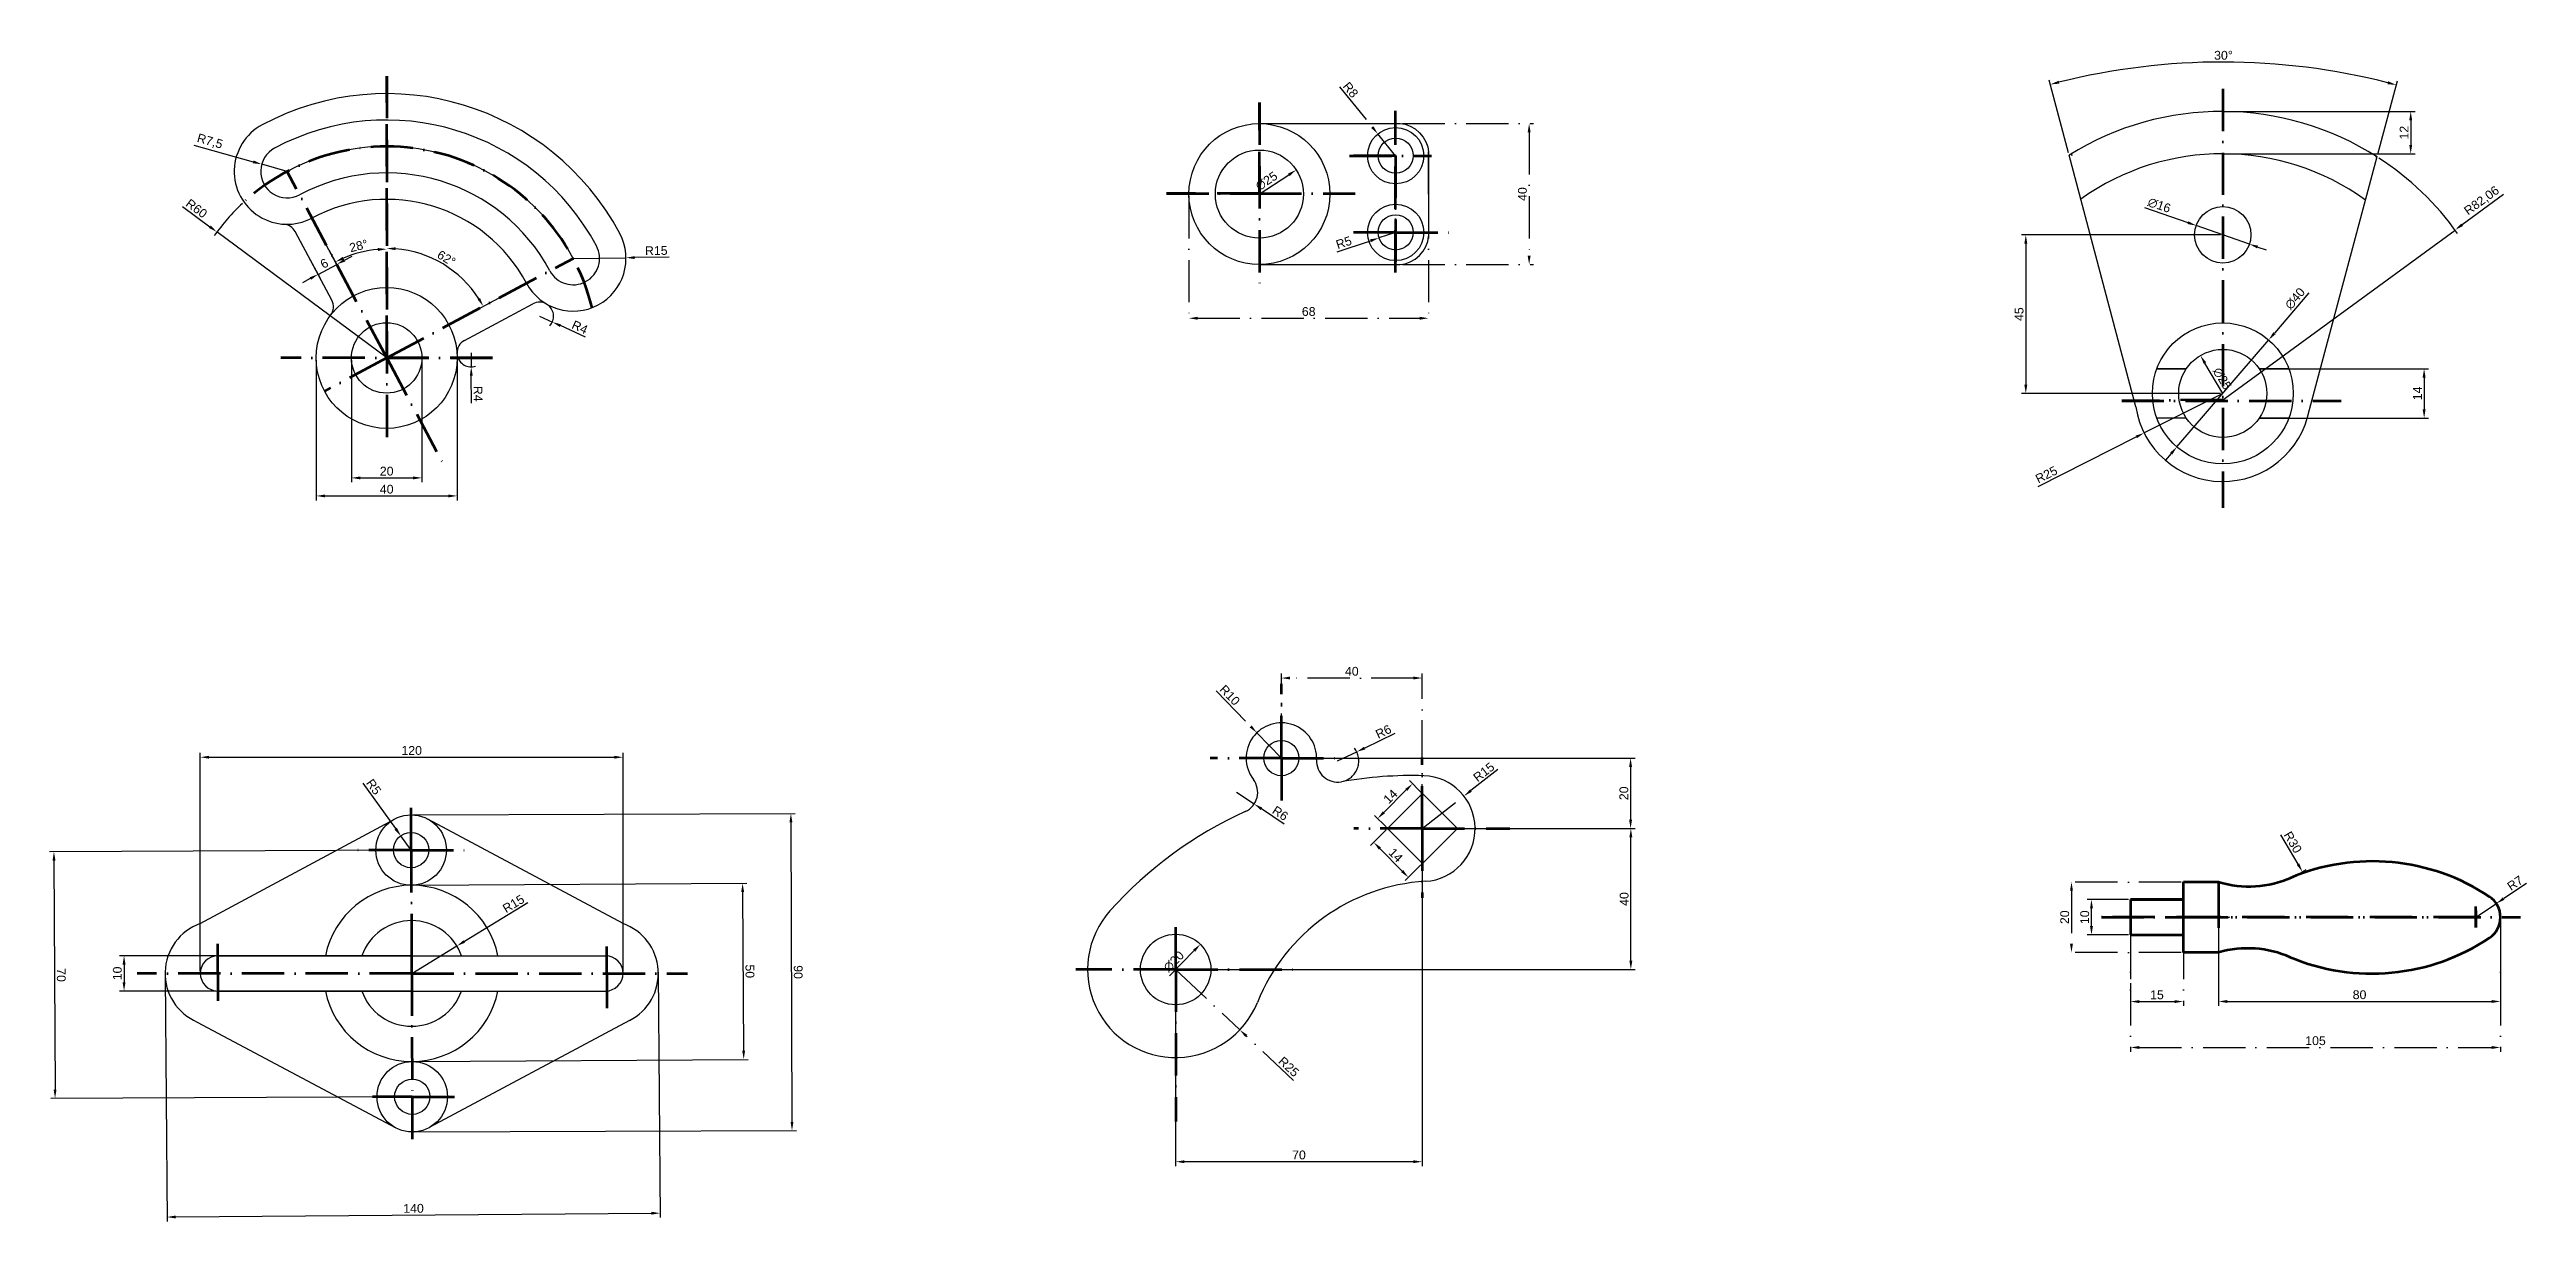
# Model space of a CAD drawing. Header units: millimetres. Extents: x 0 to 2925, y 0 to 4203.
# Drawn here: x 2222 to 2925, y 3870 to 4203 of the extents above; entities outside this region: 2.
import ezdxf

# ---------------------------------------------------------------- set-up
doc = ezdxf.new("R2010")
doc.units = ezdxf.units.MM
doc.linetypes.add('ACAD_ISO10W100', pattern=[18, 12, -3, 0, -3])
doc.styles.get("Standard").update_dxf_attribs({"font": 'arial.ttf'})
doc.dimstyles.new('ISO-25', dxfattribs={"dimtxt": 2.5, "dimasz": 2.5, "dimexe": 1.25, "dimexo": 0.625, "dimtad": 1, "dimtxsty": 'Standard', "dimcen": 2.5, "dimadec": 0, "dimazin": 0, "dimtfac": 1, "dimtmove": 0, "dimatfit": 3, "dimfxl": 1, "dimarcsym": 0})

msp = doc.modelspace()

# ---------------------------------------------------------------- blocks, each defined once
blk = doc.blocks.new('*D2')
at = {"color": 0, "lineweight": -2, "transparency": 16777216}
for p, q in [((2264.82, 3941.26), (2264.82, 4003.24)), ((2267.32, 4001.99), (2382.32, 4001.99)), ((2384.82, 3941.26), (2384.82, 4003.24))]:
    blk.add_line(p, q, dxfattribs=at)
at = {"color": 0, "lineweight": 100, "transparency": 16777216}
for points in [[(2267.32, 4002.41), (2267.32, 4001.58), (2264.82, 4001.99)], [(2382.32, 4002.41), (2382.32, 4001.58), (2384.82, 4001.99)]]:
    blk.add_solid(points, dxfattribs=at)
at = {"layer": 'Defpoints', "color": 0, "lineweight": 100, "transparency": 16777216}
for p in [(2384.82, 4001.99), (2264.82, 3940.64), (2384.82, 3940.64)]:
    blk.add_point(p, dxfattribs=at)
at = {"color": 0, "transparency": 16777216, "insert": (2324.82, 4003.9), "char_height": 2.5, "attachment_point": 5}
blk.add_mtext('120', dxfattribs=at)
blk = doc.blocks.new('*D3')
at = {"color": 0, "lineweight": -2, "transparency": 16777216}
for p, q in [((2269.19, 3945.64), (2241.93, 3945.64)), ((2243.18, 3943.14), (2243.18, 3938.14)), ((2269.19, 3935.64), (2241.93, 3935.64))]:
    blk.add_line(p, q, dxfattribs=at)
at = {"color": 0, "lineweight": 100, "transparency": 16777216}
for points in [[(2242.76, 3943.14), (2243.6, 3943.14), (2243.18, 3945.64)], [(2242.76, 3938.14), (2243.6, 3938.14), (2243.18, 3935.64)]]:
    blk.add_solid(points, dxfattribs=at)
at = {"layer": 'Defpoints', "color": 0, "lineweight": 100, "transparency": 16777216}
for p in [(2269.82, 3945.64), (2243.18, 3935.64), (2269.82, 3935.64)]:
    blk.add_point(p, dxfattribs=at)
at = {"color": 0, "transparency": 16777216, "insert": (2241.28, 3940.64), "char_height": 2.5, "attachment_point": 5, "rotation": 90}
blk.add_mtext('10', dxfattribs=at)
blk = doc.blocks.new('*D4')
at = {"color": 0, "lineweight": -2, "transparency": 16777216}
for p, q in [((2324.03, 3975.63), (2222.03, 3975.17)), ((2223.29, 3972.68), (2223.58, 3907.68)), ((2324.35, 3905.63), (2222.35, 3905.17))]:
    blk.add_line(p, q, dxfattribs=at)
at = {"color": 0, "lineweight": 100, "transparency": 16777216}
for points in [[(2223.71, 3972.68), (2222.87, 3972.67), (2223.28, 3975.18)], [(2224, 3907.68), (2223.17, 3907.67), (2223.6, 3905.18)]]:
    blk.add_solid(points, dxfattribs=at)
at = {"layer": 'Defpoints', "color": 0, "lineweight": 100, "transparency": 16777216}
for p in [(2324.66, 3975.64), (2223.6, 3905.18), (2324.98, 3905.64)]:
    blk.add_point(p, dxfattribs=at)
at = {"color": 0, "transparency": 16777216, "insert": (2225.34, 3940.18), "char_height": 2.5, "attachment_point": 5, "rotation": 270.26066}
blk.add_mtext('70', dxfattribs=at)
blk = doc.blocks.new('*D5')
at = {"color": 0, "lineweight": -2, "transparency": 16777216}
for p, q in [((2325.28, 3965.64), (2419.99, 3966.24)), ((2418.76, 3963.74), (2419.04, 3918.74)), ((2325.6, 3915.64), (2420.31, 3916.24))]:
    blk.add_line(p, q, dxfattribs=at)
at = {"color": 0, "lineweight": 100, "transparency": 16777216}
for points in [[(2419.17, 3963.74), (2418.34, 3963.73), (2418.74, 3966.24)], [(2419.46, 3918.74), (2418.63, 3918.73), (2419.06, 3916.24)]]:
    blk.add_solid(points, dxfattribs=at)
at = {"layer": 'Defpoints', "color": 0, "lineweight": 100, "transparency": 16777216}
for p in [(2324.66, 3965.64), (2419.06, 3916.24), (2324.98, 3915.64)]:
    blk.add_point(p, dxfattribs=at)
at = {"color": 0, "transparency": 16777216, "insert": (2420.8, 3941.25), "char_height": 2.5, "attachment_point": 5, "rotation": 270.36493}
blk.add_mtext('50', dxfattribs=at)
blk = doc.blocks.new('*D6')
at = {"color": 0, "lineweight": -2, "transparency": 16777216}
for p, q in [((2325.28, 3985.64), (2433.7, 3986.02)), ((2432.46, 3983.52), (2432.76, 3898.52)), ((2325.6, 3895.64), (2434.02, 3896.02))]:
    blk.add_line(p, q, dxfattribs=at)
at = {"color": 0, "lineweight": 100, "transparency": 16777216}
for points in [[(2432.88, 3983.52), (2432.04, 3983.52), (2432.45, 3986.02)], [(2433.18, 3898.52), (2432.34, 3898.52), (2432.77, 3896.02)]]:
    blk.add_solid(points, dxfattribs=at)
at = {"layer": 'Defpoints', "color": 0, "lineweight": 100, "transparency": 16777216}
for p in [(2324.66, 3985.64), (2324.98, 3895.64), (2432.77, 3896.02)]:
    blk.add_point(p, dxfattribs=at)
at = {"color": 0, "transparency": 16777216, "insert": (2434.51, 3941.02), "char_height": 2.5, "attachment_point": 5, "rotation": 270.20274}
blk.add_mtext('90', dxfattribs=at)
blk = doc.blocks.new('*D7')
at = {"color": 0, "lineweight": -2, "transparency": 16777216}
for p, q in [((2254.82, 3939.89), (2255.37, 3870.25)), ((2394.82, 3941), (2395.37, 3871.35)), ((2257.86, 3871.52), (2392.86, 3872.58))]:
    blk.add_line(p, q, dxfattribs=at)
at = {"color": 0, "lineweight": 100, "transparency": 16777216}
for points in [[(2257.86, 3871.94), (2257.86, 3871.1), (2255.36, 3871.5)], [(2392.85, 3873), (2392.86, 3872.17), (2395.36, 3872.6)]]:
    blk.add_solid(points, dxfattribs=at)
at = {"layer": 'Defpoints', "color": 0, "lineweight": 100, "transparency": 16777216}
for p in [(2254.82, 3940.52), (2394.81, 3941.62), (2395.36, 3872.6)]:
    blk.add_point(p, dxfattribs=at)
at = {"color": 0, "transparency": 16777216, "insert": (2325.34, 3873.95), "char_height": 2.5, "attachment_point": 5, "rotation": 0.45152}
blk.add_mtext('140', dxfattribs=at)
blk = doc.blocks.new('*D8')
at = {"color": 0, "lineweight": -2, "transparency": 16777216}
for p, q in [((2310.96, 3994.62), (2320.27, 3981.72)), ((2324.66, 3975.64), (2321.73, 3979.69))]:
    blk.add_line(p, q, dxfattribs=at)
at = {"color": 0, "lineweight": 100, "transparency": 16777216}
blk.add_solid([(2320.61, 3981.96), (2319.93, 3981.47), (2321.73, 3979.69)], dxfattribs=at)
at = {"layer": 'Defpoints', "color": 0, "lineweight": 100, "transparency": 16777216}
for p in [(2321.73, 3979.69), (2324.66, 3975.64)]:
    blk.add_point(p, dxfattribs=at)
at = {"color": 0, "transparency": 16777216, "insert": (2314.05, 3993.58), "char_height": 2.5, "attachment_point": 5, "rotation": 305.81439}
blk.add_mtext('R5', dxfattribs=at)
blk = doc.blocks.new('*D9')
at = {"color": 0, "lineweight": -2, "transparency": 16777216}
for p, q in [((2357.8, 3960.65), (2339.78, 3949.72)), ((2324.82, 3940.64), (2337.64, 3948.42))]:
    blk.add_line(p, q, dxfattribs=at)
at = {"color": 0, "lineweight": 100, "transparency": 16777216}
blk.add_solid([(2339.56, 3950.07), (2339.99, 3949.36), (2337.64, 3948.42)], dxfattribs=at)
at = {"layer": 'Defpoints', "color": 0, "lineweight": 100, "transparency": 16777216}
for p in [(2337.64, 3948.42), (2324.82, 3940.64)]:
    blk.add_point(p, dxfattribs=at)
at = {"color": 0, "transparency": 16777216, "insert": (2353.71, 3960.4), "char_height": 2.5, "attachment_point": 5, "rotation": 31.25429}
blk.add_mtext('R15', dxfattribs=at)
blk = doc.blocks.new('*D20')
at = {"color": 0, "lineweight": -2, "transparency": 16777216}
for p, q in [((2795.09, 4173.49), (2789.63, 4194.13)), ((2882.86, 4173.09), (2888.46, 4193.97))]:
    blk.add_line(p, q, dxfattribs=at)
blk.add_arc((2838.76, 4008.52), 190.75, 75.74821, 104.07666, dxfattribs=at)
at = {"color": 0, "lineweight": 100, "transparency": 16777216}
for points in [[(2792.47, 4193.14), (2792.26, 4193.95), (2789.95, 4192.92)], [(2885.82, 4193.8), (2885.61, 4193), (2888.14, 4192.77)]]:
    blk.add_solid(points, dxfattribs=at)
at = {"layer": 'Defpoints', "color": 0, "lineweight": 100, "transparency": 16777216}
for p in [(2855.58, 4198.53), (2795.25, 4172.89), (2882.7, 4172.48), (2814.17, 4101.4), (2863.46, 4100.68)]:
    blk.add_point(p, dxfattribs=at)
at = {"color": 0, "transparency": 16777216, "insert": (2839.05, 4201.17), "char_height": 2.5, "attachment_point": 5, "rotation": 359.91244}
blk.add_mtext('30°', dxfattribs=at)
blk = doc.blocks.new('*D22')
at = {"color": 0, "lineweight": -2, "transparency": 16777216}
for p, q in [((2839.16, 4185.24), (2893.46, 4185.24)), ((2892.21, 4182.74), (2892.21, 4175.73)), ((2839.2, 4173.23), (2893.46, 4173.23))]:
    blk.add_line(p, q, dxfattribs=at)
at = {"color": 0, "lineweight": 100, "transparency": 16777216}
for points in [[(2891.8, 4182.74), (2892.63, 4182.74), (2892.21, 4185.24)], [(2891.8, 4175.73), (2892.63, 4175.73), (2892.21, 4173.23)]]:
    blk.add_solid(points, dxfattribs=at)
at = {"layer": 'Defpoints', "color": 0, "lineweight": 100, "transparency": 16777216}
for p in [(2838.54, 4185.24), (2838.57, 4173.23), (2892.21, 4173.23)]:
    blk.add_point(p, dxfattribs=at)
at = {"color": 0, "transparency": 16777216, "insert": (2890.33, 4179.23), "char_height": 2.5, "attachment_point": 5, "rotation": 90}
blk.add_mtext('12', dxfattribs=at)
blk = doc.blocks.new('*D24')
at = {"color": 0, "linetype": 'ByBlock', "lineweight": -2, "transparency": 16777216}
for p, q in [((2307.72, 4114.67), (2307.72, 4080.01)), ((2327.72, 4114.67), (2327.72, 4080.01)), ((2310.22, 4081.26), (2325.22, 4081.26))]:
    blk.add_line(p, q, dxfattribs=at)
at = {"color": 0, "linetype": 'ByBlock', "lineweight": 100, "transparency": 16777216}
for points in [[(2310.22, 4081.67), (2310.22, 4080.84), (2307.72, 4081.26)], [(2325.22, 4081.67), (2325.22, 4080.84), (2327.72, 4081.26)]]:
    blk.add_solid(points, dxfattribs=at)
at = {"layer": 'Defpoints', "color": 0, "linetype": 'ByBlock', "lineweight": 100, "transparency": 16777216}
for p in [(2307.72, 4115.3), (2327.72, 4115.3), (2327.72, 4081.26)]:
    blk.add_point(p, dxfattribs=at)
at = {"color": 0, "linetype": 'ByBlock', "lineweight": 100, "transparency": 16777216, "insert": (2317.72, 4083.16), "char_height": 2.5, "attachment_point": 5}
blk.add_mtext('20', dxfattribs=at)
blk = doc.blocks.new('*D25')
at = {"color": 0, "linetype": 'ByBlock', "lineweight": -2, "transparency": 16777216}
for p, q in [((2297.72, 4114.67), (2297.72, 4074.89)), ((2337.72, 4114.67), (2337.72, 4074.89)), ((2300.22, 4076.14), (2335.22, 4076.14))]:
    blk.add_line(p, q, dxfattribs=at)
at = {"color": 0, "linetype": 'ByBlock', "lineweight": 100, "transparency": 16777216}
for points in [[(2300.22, 4076.55), (2300.22, 4075.72), (2297.72, 4076.14)], [(2335.22, 4076.55), (2335.22, 4075.72), (2337.72, 4076.14)]]:
    blk.add_solid(points, dxfattribs=at)
at = {"layer": 'Defpoints', "color": 0, "linetype": 'ByBlock', "lineweight": 100, "transparency": 16777216}
for p in [(2297.72, 4115.3), (2337.72, 4115.3), (2337.72, 4076.14)]:
    blk.add_point(p, dxfattribs=at)
at = {"color": 0, "linetype": 'ByBlock', "lineweight": 100, "transparency": 16777216, "insert": (2317.72, 4078.04), "char_height": 2.5, "attachment_point": 5}
blk.add_mtext('40', dxfattribs=at)
blk = doc.blocks.new('*D26')
at = {"color": 0, "linetype": 'ByBlock', "lineweight": -2, "transparency": 16777216}
for p, q in [((2296.03, 4143.18), (2298.84, 4137.91)), ((2298.26, 4139.01), (2303.55, 4141.84)), ((2301.32, 4146.01), (2304.14, 4140.73)), ((2305.75, 4143.01), (2307.96, 4144.19)), ((2296.05, 4137.83), (2293.84, 4136.66))]:
    blk.add_line(p, q, dxfattribs=at)
at = {"color": 0, "linetype": 'ByBlock', "lineweight": 100, "transparency": 16777216}
for points in [[(2305.56, 4143.38), (2305.95, 4142.65), (2303.55, 4141.84)], [(2295.85, 4138.2), (2296.25, 4137.47), (2298.26, 4139.01)]]:
    blk.add_solid(points, dxfattribs=at)
at = {"layer": 'Defpoints', "color": 0, "linetype": 'ByBlock', "lineweight": 100, "transparency": 16777216}
for p in [(2295.73, 4143.73), (2301.03, 4146.56), (2303.55, 4141.84)]:
    blk.add_point(p, dxfattribs=at)
at = {"color": 0, "linetype": 'ByBlock', "lineweight": 100, "transparency": 16777216, "insert": (2300.01, 4142.1), "char_height": 2.5, "attachment_point": 5, "rotation": 28.10226}
blk.add_mtext('6', dxfattribs=at)
blk = doc.blocks.new('*D27')
at = {"color": 0, "linetype": 'ByBlock', "lineweight": -2, "transparency": 16777216}
blk.add_arc((2317.72, 4115.3), 31.09, 32.71147, 85.39078, dxfattribs=at)
at = {"color": 0, "linetype": 'ByBlock', "lineweight": 100, "transparency": 16777216}
for points in [[(2320.2, 4145.87), (2320.23, 4146.7), (2317.72, 4146.38)], [(2344.23, 4132.31), (2343.51, 4131.89), (2345.14, 4129.94)]]:
    blk.add_solid(points, dxfattribs=at)
at = {"layer": 'Defpoints', "color": 0, "linetype": 'ByBlock', "lineweight": 100, "transparency": 16777216}
for p in [(2317.72, 4195.3), (2370.65, 4143.56), (2338.22, 4138.67), (2317.72, 4115.3), (2317.72, 4092.3)]:
    blk.add_point(p, dxfattribs=at)
at = {"color": 0, "linetype": 'ByBlock', "lineweight": 100, "transparency": 16777216, "insert": (2334.68, 4143.59), "char_height": 2.5, "attachment_point": 5, "rotation": 329.05113}
blk.add_mtext('62°', dxfattribs=at)
blk = doc.blocks.new('*D28')
at = {"color": 0, "linetype": 'ByBlock', "lineweight": -2, "transparency": 16777216}
blk.add_arc((2317.72, 4115.3), 30.88, 94.64023, 113.46202, dxfattribs=at)
at = {"color": 0, "linetype": 'ByBlock', "lineweight": 100, "transparency": 16777216}
for points in [[(2305.61, 4143.25), (2305.24, 4144), (2303.17, 4142.54)], [(2315.2, 4146.49), (2315.24, 4145.66), (2317.72, 4146.18)]]:
    blk.add_solid(points, dxfattribs=at)
at = {"layer": 'Defpoints', "color": 0, "linetype": 'ByBlock', "lineweight": 100, "transparency": 16777216}
for p in [(2317.72, 4195.3), (2289.46, 4168.23), (2312.69, 4145.77), (2317.72, 4115.3), (2317.72, 4092.3)]:
    blk.add_point(p, dxfattribs=at)
at = {"color": 0, "linetype": 'ByBlock', "lineweight": 100, "transparency": 16777216, "insert": (2309.76, 4147.1), "char_height": 2.5, "attachment_point": 5, "rotation": 14.05113}
blk.add_mtext('28°', dxfattribs=at)
blk = doc.blocks.new('*D29')
at = {"color": 0, "linetype": 'ByBlock', "lineweight": -2, "transparency": 16777216}
for p, q in [((2370.65, 4143.56), (2385.64, 4143.74)), ((2397.89, 4143.89), (2388.14, 4143.77))]:
    blk.add_line(p, q, dxfattribs=at)
at = {"color": 0, "linetype": 'ByBlock', "lineweight": 100, "transparency": 16777216}
blk.add_solid([(2388.14, 4144.19), (2388.15, 4143.36), (2385.64, 4143.74)], dxfattribs=at)
at = {"layer": 'Defpoints', "color": 0, "linetype": 'ByBlock', "lineweight": 100, "transparency": 16777216}
for p in [(2370.65, 4143.56), (2385.64, 4143.74)]:
    blk.add_point(p, dxfattribs=at)
at = {"color": 0, "linetype": 'ByBlock', "lineweight": 100, "transparency": 16777216, "insert": (2394.24, 4145.75), "char_height": 2.5, "attachment_point": 5, "rotation": 0.69294}
blk.add_mtext('R15', dxfattribs=at)
blk = doc.blocks.new('*D30')
at = {"color": 0, "linetype": 'ByBlock', "lineweight": -2, "transparency": 16777216}
for p, q in [((2262.99, 4175.72), (2279.83, 4170.95)), ((2289.46, 4168.23), (2282.24, 4170.27))]:
    blk.add_line(p, q, dxfattribs=at)
at = {"color": 0, "linetype": 'ByBlock', "lineweight": 100, "transparency": 16777216}
blk.add_solid([(2279.95, 4171.35), (2279.72, 4170.55), (2282.24, 4170.27)], dxfattribs=at)
at = {"layer": 'Defpoints', "color": 0, "linetype": 'ByBlock', "lineweight": 100, "transparency": 16777216}
for p in [(2282.24, 4170.27), (2289.46, 4168.23)]:
    blk.add_point(p, dxfattribs=at)
at = {"color": 0, "linetype": 'ByBlock', "lineweight": 100, "transparency": 16777216, "insert": (2267.51, 4176.64), "char_height": 2.5, "attachment_point": 5, "rotation": 344.19288}
blk.add_mtext('R7,5', dxfattribs=at)
blk = doc.blocks.new('*D31')
at = {"color": 0, "linetype": 'ByBlock', "lineweight": -2, "transparency": 16777216}
for p, q in [((2259.72, 4158.32), (2267.52, 4152.53)), ((2317.72, 4115.3), (2269.53, 4151.04))]:
    blk.add_line(p, q, dxfattribs=at)
blk.add_arc((2317.72, 4115.3), 60, 133.0606, 144.62944, dxfattribs=at)
at = {"color": 0, "linetype": 'ByBlock', "lineweight": 100, "transparency": 16777216}
blk.add_solid([(2267.77, 4152.87), (2267.27, 4152.2), (2269.53, 4151.04)], dxfattribs=at)
at = {"layer": 'Defpoints', "color": 0, "linetype": 'ByBlock', "lineweight": 100, "transparency": 16777216}
for p in [(2269.53, 4151.04), (2317.72, 4115.3)]:
    blk.add_point(p, dxfattribs=at)
at = {"color": 0, "linetype": 'ByBlock', "lineweight": 100, "transparency": 16777216, "insert": (2263.75, 4157.7), "char_height": 2.5, "attachment_point": 5, "rotation": 323.43578}
blk.add_mtext('R60', dxfattribs=at)
blk = doc.blocks.new('*D32')
at = {"color": 0, "linetype": 'ByBlock', "lineweight": -2, "transparency": 16777216}
for p, q in [((2361.1, 4127.13), (2364.75, 4125.49)), ((2374.18, 4121.23), (2367.03, 4124.46))]:
    blk.add_line(p, q, dxfattribs=at)
blk.add_arc((2361.1, 4127.13), 4, 317.80097, 50.90665, dxfattribs=at)
at = {"color": 0, "linetype": 'ByBlock', "lineweight": 100, "transparency": 16777216}
blk.add_solid([(2367.2, 4124.84), (2366.86, 4124.08), (2364.75, 4125.49)], dxfattribs=at)
at = {"layer": 'Defpoints', "color": 0, "linetype": 'ByBlock', "lineweight": 100, "transparency": 16777216}
for p in [(2361.1, 4127.13), (2364.75, 4125.49)]:
    blk.add_point(p, dxfattribs=at)
at = {"color": 0, "linetype": 'ByBlock', "lineweight": 100, "transparency": 16777216, "insert": (2372.55, 4124.02), "char_height": 2.5, "attachment_point": 5, "rotation": 335.7059}
blk.add_mtext('R4', dxfattribs=at)
blk = doc.blocks.new('*D33')
at = {"color": 0, "linetype": 'ByBlock', "lineweight": -2, "transparency": 16777216}
for p, q in [((2341.67, 4116.76), (2341.71, 4112.76)), ((2341.81, 4102.49), (2341.74, 4110.26))]:
    blk.add_line(p, q, dxfattribs=at)
blk.add_arc((2341.67, 4116.76), 4, 192.4304, 288.45911, dxfattribs=at)
at = {"color": 0, "linetype": 'ByBlock', "lineweight": 100, "transparency": 16777216}
blk.add_solid([(2342.15, 4110.26), (2341.32, 4110.25), (2341.71, 4112.76)], dxfattribs=at)
at = {"layer": 'Defpoints', "color": 0, "linetype": 'ByBlock', "lineweight": 100, "transparency": 16777216}
for p in [(2341.67, 4116.76), (2341.71, 4112.76)]:
    blk.add_point(p, dxfattribs=at)
at = {"color": 0, "linetype": 'ByBlock', "lineweight": 100, "transparency": 16777216, "insert": (2343.66, 4105.14), "char_height": 2.5, "attachment_point": 5, "rotation": 270.55418}
blk.add_mtext('R4', dxfattribs=at)
blk = doc.blocks.new('*D37')
at = {"color": 0, "linetype": 'ByBlock', "lineweight": -2, "transparency": 16777216}
for p, q in [((2838.88, 4105.23), (2816.54, 4094)), ((2786.43, 4078.86), (2814.31, 4092.88))]:
    blk.add_line(p, q, dxfattribs=at)
at = {"color": 0, "linetype": 'ByBlock', "lineweight": 100, "transparency": 16777216}
blk.add_solid([(2814.12, 4093.25), (2814.49, 4092.51), (2816.54, 4094)], dxfattribs=at)
at = {"layer": 'Defpoints', "color": 0, "linetype": 'ByBlock', "lineweight": 100, "transparency": 16777216}
for p in [(2838.88, 4105.23), (2816.54, 4094)]:
    blk.add_point(p, dxfattribs=at)
at = {"color": 0, "linetype": 'ByBlock', "lineweight": 100, "transparency": 16777216, "insert": (2788.81, 4082.19), "char_height": 2.5, "attachment_point": 5, "rotation": 26.69407}
blk.add_mtext('R25', dxfattribs=at)
blk = doc.blocks.new('*D38')
at = {"color": 0, "linetype": 'ByBlock', "lineweight": -2, "transparency": 16777216}
for p, q in [((2849.86, 4112.23), (2897.27, 4112.23)), ((2896.02, 4109.73), (2896.02, 4100.73)), ((2849.86, 4098.23), (2897.27, 4098.23))]:
    blk.add_line(p, q, dxfattribs=at)
at = {"color": 0, "linetype": 'ByBlock', "lineweight": 100, "transparency": 16777216}
for points in [[(2895.6, 4109.73), (2896.44, 4109.73), (2896.02, 4112.23)], [(2895.6, 4100.73), (2896.44, 4100.73), (2896.02, 4098.23)]]:
    blk.add_solid(points, dxfattribs=at)
at = {"layer": 'Defpoints', "color": 0, "linetype": 'ByBlock', "lineweight": 100, "transparency": 16777216}
for p in [(2849.23, 4112.23), (2849.23, 4098.23), (2896.02, 4098.23)]:
    blk.add_point(p, dxfattribs=at)
at = {"color": 0, "linetype": 'ByBlock', "lineweight": 100, "transparency": 16777216, "insert": (2894.14, 4105.23), "char_height": 2.5, "attachment_point": 5, "rotation": 90}
blk.add_mtext('14', dxfattribs=at)
blk = doc.blocks.new('*D39')
at = {"color": 0, "linetype": 'ByBlock', "lineweight": -2, "transparency": 16777216}
for p, q in [((2838.25, 4150.23), (2781.71, 4150.23)), ((2782.96, 4147.73), (2782.96, 4107.73)), ((2838.25, 4105.23), (2781.71, 4105.23))]:
    blk.add_line(p, q, dxfattribs=at)
at = {"color": 0, "linetype": 'ByBlock', "lineweight": 100, "transparency": 16777216}
for points in [[(2782.54, 4147.73), (2783.38, 4147.73), (2782.96, 4150.23)], [(2782.54, 4107.73), (2783.38, 4107.73), (2782.96, 4105.23)]]:
    blk.add_solid(points, dxfattribs=at)
at = {"layer": 'Defpoints', "color": 0, "linetype": 'ByBlock', "lineweight": 100, "transparency": 16777216}
for p in [(2838.88, 4150.23), (2782.96, 4105.23), (2838.88, 4105.23)]:
    blk.add_point(p, dxfattribs=at)
at = {"color": 0, "linetype": 'ByBlock', "lineweight": 100, "transparency": 16777216, "insert": (2781.07, 4127.73), "char_height": 2.5, "attachment_point": 5, "rotation": 90}
blk.add_mtext('45', dxfattribs=at)
blk = doc.blocks.new('*D40')
at = {"color": 0, "linetype": 'ByBlock', "lineweight": -2, "transparency": 16777216}
for p, q in [((2816.62, 4158), (2828.96, 4153.69)), ((2846.43, 4147.6), (2831.32, 4152.87)), ((2848.79, 4146.77), (2851.15, 4145.95))]:
    blk.add_line(p, q, dxfattribs=at)
at = {"color": 0, "linetype": 'ByBlock', "lineweight": 100, "transparency": 16777216}
for points in [[(2829.1, 4154.08), (2828.83, 4153.3), (2831.32, 4152.87)], [(2848.93, 4147.17), (2848.65, 4146.38), (2846.43, 4147.6)]]:
    blk.add_solid(points, dxfattribs=at)
at = {"layer": 'Defpoints', "color": 0, "linetype": 'ByBlock', "lineweight": 100, "transparency": 16777216}
for p in [(2831.32, 4152.87), (2846.43, 4147.6)]:
    blk.add_point(p, dxfattribs=at)
at = {"color": 0, "linetype": 'ByBlock', "lineweight": 100, "transparency": 16777216, "insert": (2820.83, 4158.61), "char_height": 2.5, "attachment_point": 5, "rotation": 340.77192}
blk.add_mtext('∅16', dxfattribs=at)
blk = doc.blocks.new('*D41')
at = {"color": 0, "linetype": 'ByBlock', "lineweight": -2, "transparency": 16777216}
blk.add_line((2838.91, 4105.17), (2833.8, 4113.85), dxfattribs=at)
at = {"color": 0, "linetype": 'ByBlock', "lineweight": 100, "transparency": 16777216}
blk.add_solid([(2834.16, 4114.06), (2833.44, 4113.64), (2832.53, 4116)], dxfattribs=at)
at = {"layer": 'Defpoints', "color": 0, "linetype": 'ByBlock', "lineweight": 100, "transparency": 16777216}
for p in [(2832.53, 4116), (2845.22, 4094.46)]:
    blk.add_point(p, dxfattribs=at)
at = {"color": 0, "linetype": 'ByBlock', "lineweight": 100, "transparency": 16777216, "insert": (2838.69, 4109.43), "char_height": 2.5, "attachment_point": 5, "rotation": 300.51676}
blk.add_mtext('∅25', dxfattribs=at)
blk = doc.blocks.new('*D42')
at = {"color": 0, "linetype": 'ByBlock', "lineweight": -2, "transparency": 16777216}
for p, q in [((2863.33, 4133.73), (2853.53, 4122.31)), ((2825.85, 4090.06), (2851.9, 4120.41)), ((2824.22, 4088.16), (2822.6, 4086.26))]:
    blk.add_line(p, q, dxfattribs=at)
at = {"color": 0, "linetype": 'ByBlock', "lineweight": 100, "transparency": 16777216}
for points in [[(2853.21, 4122.58), (2853.85, 4122.04), (2851.9, 4120.41)], [(2823.91, 4088.43), (2824.54, 4087.89), (2825.85, 4090.06)]]:
    blk.add_solid(points, dxfattribs=at)
at = {"layer": 'Defpoints', "color": 0, "linetype": 'ByBlock', "lineweight": 100, "transparency": 16777216}
for p in [(2851.9, 4120.41), (2825.85, 4090.06)]:
    blk.add_point(p, dxfattribs=at)
at = {"color": 0, "linetype": 'ByBlock', "lineweight": 100, "transparency": 16777216, "insert": (2859.38, 4132.15), "char_height": 2.5, "attachment_point": 5, "rotation": 49.36536}
blk.add_mtext('∅40', dxfattribs=at)
blk = doc.blocks.new('*D43')
at = {"color": 0, "linetype": 'ByBlock', "lineweight": -2, "transparency": 16777216}
for p, q in [((2918.57, 4161.68), (2906.8, 4153.08)), ((2838.54, 4103.17), (2904.79, 4151.6))]:
    blk.add_line(p, q, dxfattribs=at)
blk.add_arc((2838.54, 4103.17), 82.06, 35.29246, 57.0304, dxfattribs=at)
at = {"color": 0, "linetype": 'ByBlock', "lineweight": 100, "transparency": 16777216}
blk.add_solid([(2906.56, 4153.41), (2907.05, 4152.74), (2904.79, 4151.6)], dxfattribs=at)
at = {"layer": 'Defpoints', "color": 0, "linetype": 'ByBlock', "lineweight": 100, "transparency": 16777216}
for p in [(2904.79, 4151.6), (2838.54, 4103.17)]:
    blk.add_point(p, dxfattribs=at)
at = {"color": 0, "linetype": 'ByBlock', "lineweight": 100, "transparency": 16777216, "insert": (2912.44, 4159.83), "char_height": 2.5, "attachment_point": 5, "rotation": 36.16521}
blk.add_mtext('R82,06', dxfattribs=at)
blk = doc.blocks.new('*D44')
at = {"color": 0, "linetype": 'ACAD_ISO10W100', "lineweight": -2, "transparency": 16777216}
for p, q in [((2588.16, 4192.22), (2597.46, 4180.82)), ((2604.1, 4172.69), (2599.04, 4178.89))]:
    blk.add_line(p, q, dxfattribs=at)
at = {"color": 0, "linetype": 'ACAD_ISO10W100', "lineweight": 100, "transparency": 16777216}
blk.add_solid([(2597.78, 4181.09), (2597.14, 4180.56), (2599.04, 4178.89)], dxfattribs=at)
at = {"layer": 'Defpoints', "color": 0, "linetype": 'ACAD_ISO10W100', "lineweight": 100, "transparency": 16777216}
for p in [(2599.04, 4178.89), (2604.1, 4172.69)]:
    blk.add_point(p, dxfattribs=at)
at = {"color": 0, "linetype": 'ACAD_ISO10W100', "lineweight": 100, "transparency": 16777216, "insert": (2591.3, 4191.37), "char_height": 2.5, "attachment_point": 5, "rotation": 309.22164}
blk.add_mtext('R8', dxfattribs=at)
blk = doc.blocks.new('*D45')
at = {"color": 0, "linetype": 'ACAD_ISO10W100', "lineweight": -2, "transparency": 16777216}
for p, q in [((2587.48, 4145.4), (2596.98, 4148.56)), ((2604.1, 4150.93), (2599.36, 4149.35))]:
    blk.add_line(p, q, dxfattribs=at)
at = {"color": 0, "linetype": 'ACAD_ISO10W100', "lineweight": 100, "transparency": 16777216}
blk.add_solid([(2596.85, 4148.96), (2597.12, 4148.17), (2599.36, 4149.35)], dxfattribs=at)
at = {"layer": 'Defpoints', "color": 0, "linetype": 'ACAD_ISO10W100', "lineweight": 100, "transparency": 16777216}
for p in [(2599.36, 4149.35), (2604.1, 4150.93)]:
    blk.add_point(p, dxfattribs=at)
at = {"color": 0, "linetype": 'ACAD_ISO10W100', "lineweight": 100, "transparency": 16777216, "insert": (2589.39, 4148.03), "char_height": 2.5, "attachment_point": 5, "rotation": 18.41367}
blk.add_mtext('R5', dxfattribs=at)
blk = doc.blocks.new('*D46')
at = {"color": 0, "linetype": 'ACAD_ISO10W100', "lineweight": -2, "transparency": 16777216}
for p, q in [((2606.05, 4181.81), (2643.24, 4181.81)), ((2641.99, 4179.31), (2641.99, 4144.31)), ((2606.05, 4141.81), (2643.24, 4141.81))]:
    blk.add_line(p, q, dxfattribs=at)
at = {"color": 0, "linetype": 'ACAD_ISO10W100', "lineweight": 100, "transparency": 16777216}
for points in [[(2641.57, 4179.31), (2642.41, 4179.31), (2641.99, 4181.81)], [(2641.57, 4144.31), (2642.41, 4144.31), (2641.99, 4141.81)]]:
    blk.add_solid(points, dxfattribs=at)
at = {"layer": 'Defpoints', "color": 0, "linetype": 'ACAD_ISO10W100', "lineweight": 100, "transparency": 16777216}
for p in [(2605.42, 4181.81), (2605.42, 4141.81), (2641.99, 4141.81)]:
    blk.add_point(p, dxfattribs=at)
at = {"color": 0, "linetype": 'ACAD_ISO10W100', "lineweight": 100, "transparency": 16777216, "insert": (2640.09, 4161.81), "char_height": 2.5, "attachment_point": 5, "rotation": 90}
blk.add_mtext('40', dxfattribs=at)
blk = doc.blocks.new('*D47')
at = {"color": 0, "linetype": 'ACAD_ISO10W100', "lineweight": -2, "transparency": 16777216}
for p, q in [((2545.42, 4161.18), (2545.42, 4125.31)), ((2613.42, 4161.18), (2613.42, 4125.31)), ((2547.92, 4126.56), (2610.92, 4126.56))]:
    blk.add_line(p, q, dxfattribs=at)
at = {"color": 0, "linetype": 'ACAD_ISO10W100', "lineweight": 100, "transparency": 16777216}
for points in [[(2547.92, 4126.98), (2547.92, 4126.14), (2545.42, 4126.56)], [(2610.92, 4126.98), (2610.92, 4126.14), (2613.42, 4126.56)]]:
    blk.add_solid(points, dxfattribs=at)
at = {"layer": 'Defpoints', "color": 0, "linetype": 'ACAD_ISO10W100', "lineweight": 100, "transparency": 16777216}
for p in [(2545.42, 4161.81), (2613.42, 4161.81), (2613.42, 4126.56)]:
    blk.add_point(p, dxfattribs=at)
at = {"color": 0, "linetype": 'ACAD_ISO10W100', "lineweight": 100, "transparency": 16777216, "insert": (2579.42, 4128.46), "char_height": 2.5, "attachment_point": 5}
blk.add_mtext('68', dxfattribs=at)
blk = doc.blocks.new('*D48')
at = {"color": 0, "linetype": 'ACAD_ISO10W100', "lineweight": -2, "transparency": 16777216}
blk.add_line((2565.36, 4161.77), (2573.79, 4167.28), dxfattribs=at)
at = {"color": 0, "linetype": 'ACAD_ISO10W100', "lineweight": 100, "transparency": 16777216}
blk.add_solid([(2573.56, 4167.63), (2574.02, 4166.93), (2575.88, 4168.65)], dxfattribs=at)
at = {"layer": 'Defpoints', "color": 0, "linetype": 'ACAD_ISO10W100', "lineweight": 100, "transparency": 16777216}
for p in [(2575.88, 4168.65), (2554.96, 4154.97)]:
    blk.add_point(p, dxfattribs=at)
at = {"color": 0, "linetype": 'ACAD_ISO10W100', "lineweight": 100, "transparency": 16777216, "insert": (2567.45, 4165.49), "char_height": 2.5, "attachment_point": 5, "rotation": 33.18156}
blk.add_mtext('∅25', dxfattribs=at)
blk = doc.blocks.new('*D49')
at = {"color": 0, "linetype": 'ACAD_ISO10W100', "lineweight": -2, "transparency": 16777216}
for p, q in [((2553.14, 4020.86), (2562.96, 4010.72)), ((2571.66, 4001.75), (2564.7, 4008.93))]:
    blk.add_line(p, q, dxfattribs=at)
at = {"color": 0, "linetype": 'ACAD_ISO10W100', "lineweight": 100, "transparency": 16777216}
blk.add_solid([(2563.26, 4011.01), (2562.67, 4010.43), (2564.7, 4008.93)], dxfattribs=at)
at = {"layer": 'Defpoints', "color": 0, "linetype": 'ACAD_ISO10W100', "lineweight": 100, "transparency": 16777216}
for p in [(2564.7, 4008.93), (2571.66, 4001.75)]:
    blk.add_point(p, dxfattribs=at)
at = {"color": 0, "linetype": 'ACAD_ISO10W100', "lineweight": 100, "transparency": 16777216, "insert": (2557.02, 4019.59), "char_height": 2.5, "attachment_point": 5, "rotation": 314.10612}
blk.add_mtext('R10', dxfattribs=at)
blk = doc.blocks.new('*D50')
at = {"color": 0, "linetype": 'ACAD_ISO10W100', "lineweight": -2, "transparency": 16777216}
for p, q in [((2541.66, 3941.75), (2559.87, 3924.62)), ((2575.11, 3910.28), (2561.69, 3922.9))]:
    blk.add_line(p, q, dxfattribs=at)
at = {"color": 0, "linetype": 'ACAD_ISO10W100', "lineweight": 100, "transparency": 16777216}
blk.add_solid([(2561.98, 3923.21), (2561.41, 3922.6), (2559.87, 3924.62)], dxfattribs=at)
at = {"layer": 'Defpoints', "color": 0, "linetype": 'ACAD_ISO10W100', "lineweight": 100, "transparency": 16777216}
for p in [(2541.66, 3941.75), (2559.87, 3924.62)]:
    blk.add_point(p, dxfattribs=at)
at = {"color": 0, "linetype": 'ACAD_ISO10W100', "lineweight": 100, "transparency": 16777216, "insert": (2573.77, 3914.15), "char_height": 2.5, "attachment_point": 5, "rotation": 316.74315}
blk.add_mtext('R25', dxfattribs=at)
blk = doc.blocks.new('*D51')
at = {"color": 0, "linetype": 'ACAD_ISO10W100', "lineweight": -2, "transparency": 16777216}
for p, q in [((2633.15, 3998.49), (2625.47, 3992.51)), ((2611.66, 3981.75), (2623.5, 3990.97))]:
    blk.add_line(p, q, dxfattribs=at)
at = {"color": 0, "linetype": 'ACAD_ISO10W100', "lineweight": 100, "transparency": 16777216}
blk.add_solid([(2625.21, 3992.83), (2625.72, 3992.18), (2623.5, 3990.97)], dxfattribs=at)
at = {"layer": 'Defpoints', "color": 0, "linetype": 'ACAD_ISO10W100', "lineweight": 100, "transparency": 16777216}
for p in [(2623.5, 3990.97), (2611.66, 3981.75)]:
    blk.add_point(p, dxfattribs=at)
at = {"color": 0, "linetype": 'ACAD_ISO10W100', "lineweight": 100, "transparency": 16777216, "insert": (2629.13, 3997.77), "char_height": 2.5, "attachment_point": 5, "rotation": 37.93262}
blk.add_mtext('R15', dxfattribs=at)
blk = doc.blocks.new('*D52')
at = {"color": 0, "linetype": 'ACAD_ISO10W100', "lineweight": -2, "transparency": 16777216}
for p, q in [((2558.94, 3992.05), (2563.94, 3988.72)), ((2572.5, 3983.03), (2566.02, 3987.34))]:
    blk.add_line(p, q, dxfattribs=at)
at = {"color": 0, "linetype": 'ACAD_ISO10W100', "lineweight": 100, "transparency": 16777216}
blk.add_solid([(2566.25, 3987.69), (2565.79, 3986.99), (2563.94, 3988.72)], dxfattribs=at)
at = {"layer": 'Defpoints', "color": 0, "linetype": 'ACAD_ISO10W100', "lineweight": 100, "transparency": 16777216}
for p in [(2558.94, 3992.05), (2563.94, 3988.72)]:
    blk.add_point(p, dxfattribs=at)
at = {"color": 0, "linetype": 'ACAD_ISO10W100', "lineweight": 100, "transparency": 16777216, "insert": (2571.35, 3986.07), "char_height": 2.5, "attachment_point": 5, "rotation": 326.36545}
blk.add_mtext('R6', dxfattribs=at)
blk = doc.blocks.new('*D53')
at = {"color": 0, "linetype": 'ACAD_ISO10W100', "lineweight": -2, "transparency": 16777216}
for p, q in [((2603.83, 4008.68), (2595.31, 4004.6)), ((2587.64, 4000.93), (2593.06, 4003.52))]:
    blk.add_line(p, q, dxfattribs=at)
blk.add_arc((2587.64, 4000.93), 6, 286.0302, 37.51036, dxfattribs=at)
at = {"color": 0, "linetype": 'ACAD_ISO10W100', "lineweight": 100, "transparency": 16777216}
blk.add_solid([(2595.13, 4004.97), (2595.49, 4004.22), (2593.06, 4003.52)], dxfattribs=at)
at = {"layer": 'Defpoints', "color": 0, "linetype": 'ACAD_ISO10W100', "lineweight": 100, "transparency": 16777216}
for p in [(2587.64, 4000.93), (2593.06, 4003.52)]:
    blk.add_point(p, dxfattribs=at)
at = {"color": 0, "linetype": 'ACAD_ISO10W100', "lineweight": 100, "transparency": 16777216, "insert": (2600.63, 4009.25), "char_height": 2.5, "attachment_point": 5, "rotation": 25.57374}
blk.add_mtext('R6', dxfattribs=at)
blk = doc.blocks.new('*D54')
at = {"color": 0, "linetype": 'ACAD_ISO10W100', "lineweight": -2, "transparency": 16777216}
for p, q in [((2601.44, 3981.37), (2596.98, 3976.96)), ((2599.63, 3976.06), (2605.96, 3969.66)), ((2611.28, 3971.41), (2606.82, 3967.01))]:
    blk.add_line(p, q, dxfattribs=at)
at = {"color": 0, "linetype": 'ACAD_ISO10W100', "lineweight": 100, "transparency": 16777216}
for points in [[(2599.93, 3976.36), (2599.33, 3975.77), (2597.87, 3977.84)], [(2606.25, 3969.96), (2605.66, 3969.37), (2607.71, 3967.88)]]:
    blk.add_solid(points, dxfattribs=at)
at = {"layer": 'Defpoints', "color": 0, "linetype": 'ACAD_ISO10W100', "lineweight": 100, "transparency": 16777216}
for p in [(2601.88, 3981.81), (2607.71, 3967.88), (2611.73, 3971.85)]:
    blk.add_point(p, dxfattribs=at)
at = {"color": 0, "linetype": 'ACAD_ISO10W100', "lineweight": 100, "transparency": 16777216, "insert": (2604.13, 3974.19), "char_height": 2.5, "attachment_point": 5, "rotation": 314.66383}
blk.add_mtext('14', dxfattribs=at)
blk = doc.blocks.new('*D55')
at = {"color": 0, "linetype": 'ACAD_ISO10W100', "lineweight": -2, "transparency": 16777216}
for p, q in [((2611.29, 3992.09), (2608.01, 3995.37)), ((2600.76, 3986.35), (2607.12, 3992.72)), ((2601.39, 3982.19), (2598.11, 3985.47))]:
    blk.add_line(p, q, dxfattribs=at)
at = {"color": 0, "linetype": 'ACAD_ISO10W100', "lineweight": 100, "transparency": 16777216}
for points in [[(2606.83, 3993.01), (2607.42, 3992.42), (2608.89, 3994.48)], [(2600.46, 3986.65), (2601.05, 3986.06), (2598.99, 3984.58)]]:
    blk.add_solid(points, dxfattribs=at)
at = {"layer": 'Defpoints', "color": 0, "linetype": 'ACAD_ISO10W100', "lineweight": 100, "transparency": 16777216}
for p in [(2608.89, 3994.48), (2611.73, 3991.65), (2601.83, 3981.75)]:
    blk.add_point(p, dxfattribs=at)
at = {"color": 0, "linetype": 'ACAD_ISO10W100', "lineweight": 100, "transparency": 16777216, "insert": (2602.61, 3990.86), "char_height": 2.5, "attachment_point": 5, "rotation": 45}
blk.add_mtext('14', dxfattribs=at)
blk = doc.blocks.new('*D56')
at = {"color": 0, "linetype": 'ACAD_ISO10W100', "lineweight": -2, "transparency": 16777216}
for p, q in [((2571.66, 4002.37), (2571.66, 4025.71)), ((2609.16, 4024.46), (2574.16, 4024.46)), ((2611.66, 3982.37), (2611.66, 4025.71))]:
    blk.add_line(p, q, dxfattribs=at)
at = {"color": 0, "linetype": 'ACAD_ISO10W100', "lineweight": 100, "transparency": 16777216}
for points in [[(2574.16, 4024.88), (2574.16, 4024.05), (2571.66, 4024.46)], [(2609.16, 4024.88), (2609.16, 4024.05), (2611.66, 4024.46)]]:
    blk.add_solid(points, dxfattribs=at)
at = {"layer": 'Defpoints', "color": 0, "linetype": 'ACAD_ISO10W100', "lineweight": 100, "transparency": 16777216}
for p in [(2571.66, 4024.46), (2571.66, 4001.75), (2611.66, 3981.75)]:
    blk.add_point(p, dxfattribs=at)
at = {"color": 0, "linetype": 'ACAD_ISO10W100', "lineweight": 100, "transparency": 16777216, "insert": (2591.66, 4026.36), "char_height": 2.5, "attachment_point": 5}
blk.add_mtext('40', dxfattribs=at)
blk = doc.blocks.new('*D57')
at = {"color": 0, "linetype": 'ByBlock', "lineweight": -2, "transparency": 16777216}
for p, q in [((2611.66, 3981.12), (2611.66, 3885.96)), ((2541.66, 3941.12), (2541.66, 3885.96)), ((2609.16, 3887.21), (2544.16, 3887.21))]:
    blk.add_line(p, q, dxfattribs=at)
at = {"color": 0, "linetype": 'ByBlock', "lineweight": 100, "transparency": 16777216}
for points in [[(2544.16, 3887.62), (2544.16, 3886.79), (2541.66, 3887.21)], [(2609.16, 3887.62), (2609.16, 3886.79), (2611.66, 3887.21)]]:
    blk.add_solid(points, dxfattribs=at)
at = {"layer": 'Defpoints', "color": 0, "linetype": 'ByBlock', "lineweight": 100, "transparency": 16777216}
for p in [(2611.66, 3981.75), (2541.66, 3941.75), (2541.66, 3887.21)]:
    blk.add_point(p, dxfattribs=at)
at = {"color": 0, "linetype": 'ByBlock', "lineweight": 100, "transparency": 16777216, "insert": (2576.66, 3889.11), "char_height": 2.5, "attachment_point": 5}
blk.add_mtext('70', dxfattribs=at)
blk = doc.blocks.new('*D58')
at = {"color": 0, "linetype": 'ByBlock', "lineweight": -2, "transparency": 16777216}
for p, q in [((2612.29, 3981.75), (2672.12, 3981.75)), ((2670.87, 3944.25), (2670.87, 3979.25)), ((2542.29, 3941.75), (2672.12, 3941.75))]:
    blk.add_line(p, q, dxfattribs=at)
at = {"color": 0, "linetype": 'ByBlock', "lineweight": 100, "transparency": 16777216}
for points in [[(2670.45, 3979.25), (2671.28, 3979.25), (2670.87, 3981.75)], [(2670.45, 3944.25), (2671.28, 3944.25), (2670.87, 3941.75)]]:
    blk.add_solid(points, dxfattribs=at)
at = {"layer": 'Defpoints', "color": 0, "linetype": 'ByBlock', "lineweight": 100, "transparency": 16777216}
for p in [(2611.66, 3981.75), (2670.87, 3981.75), (2541.66, 3941.75)]:
    blk.add_point(p, dxfattribs=at)
at = {"color": 0, "linetype": 'ByBlock', "lineweight": 100, "transparency": 16777216, "insert": (2668.97, 3961.75), "char_height": 2.5, "attachment_point": 5, "rotation": 90}
blk.add_mtext('40', dxfattribs=at)
blk = doc.blocks.new('*D59')
at = {"color": 0, "linetype": 'ByBlock', "lineweight": -2, "transparency": 16777216}
for p, q in [((2572.29, 4001.75), (2672.04, 4001.75)), ((2670.79, 3999.25), (2670.79, 3984.25)), ((2612.29, 3981.75), (2672.04, 3981.75))]:
    blk.add_line(p, q, dxfattribs=at)
at = {"color": 0, "linetype": 'ByBlock', "lineweight": 100, "transparency": 16777216}
for points in [[(2670.37, 3999.25), (2671.2, 3999.25), (2670.79, 4001.75)], [(2670.37, 3984.25), (2671.2, 3984.25), (2670.79, 3981.75)]]:
    blk.add_solid(points, dxfattribs=at)
at = {"layer": 'Defpoints', "color": 0, "linetype": 'ByBlock', "lineweight": 100, "transparency": 16777216}
for p in [(2571.66, 4001.75), (2611.66, 3981.75), (2670.79, 3981.75)]:
    blk.add_point(p, dxfattribs=at)
at = {"color": 0, "linetype": 'ByBlock', "lineweight": 100, "transparency": 16777216, "insert": (2668.88, 3991.75), "char_height": 2.5, "attachment_point": 5, "rotation": 90}
blk.add_mtext('20', dxfattribs=at)
blk = doc.blocks.new('*D62')
at = {"color": 0, "linetype": 'ByBlock', "lineweight": -2, "transparency": 16777216}
blk.add_line((2539.89, 3939.93), (2546.91, 3947.11), dxfattribs=at)
at = {"color": 0, "linetype": 'ByBlock', "lineweight": 100, "transparency": 16777216}
blk.add_solid([(2546.62, 3947.4), (2547.21, 3946.81), (2548.66, 3948.89)], dxfattribs=at)
at = {"layer": 'Defpoints', "color": 0, "linetype": 'ByBlock', "lineweight": 100, "transparency": 16777216}
for p in [(2548.66, 3948.89), (2534.67, 3934.6)]:
    blk.add_point(p, dxfattribs=at)
at = {"color": 0, "linetype": 'ByBlock', "lineweight": 100, "transparency": 16777216, "insert": (2541.12, 3944), "char_height": 2.5, "attachment_point": 5, "rotation": 45.59405}
blk.add_mtext('∅20', dxfattribs=at)
blk = doc.blocks.new('*D63')
at = {"color": 0, "linetype": 'ACAD_ISO10W100', "lineweight": -2, "transparency": 16777216}
for p, q in [((2812.07, 3961.58), (2800.35, 3961.58)), ((2801.6, 3954.08), (2801.6, 3959.08)), ((2812.07, 3951.58), (2800.35, 3951.58))]:
    blk.add_line(p, q, dxfattribs=at)
at = {"color": 0, "linetype": 'ACAD_ISO10W100', "lineweight": 100, "transparency": 16777216}
for points in [[(2801.19, 3959.08), (2802.02, 3959.08), (2801.6, 3961.58)], [(2801.19, 3954.08), (2802.02, 3954.08), (2801.6, 3951.58)]]:
    blk.add_solid(points, dxfattribs=at)
at = {"layer": 'Defpoints', "color": 0, "linetype": 'ACAD_ISO10W100', "lineweight": 100, "transparency": 16777216}
for p in [(2801.6, 3961.58), (2812.69, 3961.58), (2812.69, 3951.58)]:
    blk.add_point(p, dxfattribs=at)
at = {"color": 0, "linetype": 'ACAD_ISO10W100', "lineweight": 100, "transparency": 16777216, "insert": (2799.7, 3956.58), "char_height": 2.5, "attachment_point": 5, "rotation": 90}
blk.add_mtext('10', dxfattribs=at)
blk = doc.blocks.new('*D64')
at = {"color": 0, "linetype": 'ACAD_ISO10W100', "lineweight": -2, "transparency": 16777216}
for p, q in [((2827.07, 3966.58), (2794.68, 3966.58)), ((2795.93, 3964.08), (2795.93, 3949.08)), ((2827.07, 3946.58), (2794.68, 3946.58))]:
    blk.add_line(p, q, dxfattribs=at)
at = {"color": 0, "linetype": 'ACAD_ISO10W100', "lineweight": 100, "transparency": 16777216}
for points in [[(2795.51, 3964.08), (2796.34, 3964.08), (2795.93, 3966.58)], [(2795.51, 3949.08), (2796.34, 3949.08), (2795.93, 3946.58)]]:
    blk.add_solid(points, dxfattribs=at)
at = {"layer": 'Defpoints', "color": 0, "linetype": 'ACAD_ISO10W100', "lineweight": 100, "transparency": 16777216}
for p in [(2827.69, 3966.58), (2795.93, 3946.58), (2827.69, 3946.58)]:
    blk.add_point(p, dxfattribs=at)
at = {"color": 0, "linetype": 'ACAD_ISO10W100', "lineweight": 100, "transparency": 16777216, "insert": (2794.02, 3956.58), "char_height": 2.5, "attachment_point": 5, "rotation": 90}
blk.add_mtext('20', dxfattribs=at)
blk = doc.blocks.new('*D65')
at = {"color": 0, "linetype": 'ACAD_ISO10W100', "lineweight": -2, "transparency": 16777216}
for p, q in [((2812.69, 3950.96), (2812.69, 3931.4)), ((2827.69, 3950.96), (2827.69, 3931.4)), ((2815.19, 3932.65), (2825.19, 3932.65))]:
    blk.add_line(p, q, dxfattribs=at)
at = {"color": 0, "linetype": 'ACAD_ISO10W100', "lineweight": 100, "transparency": 16777216}
for points in [[(2815.19, 3933.07), (2815.19, 3932.23), (2812.69, 3932.65)], [(2825.19, 3933.07), (2825.19, 3932.23), (2827.69, 3932.65)]]:
    blk.add_solid(points, dxfattribs=at)
at = {"layer": 'Defpoints', "color": 0, "linetype": 'ACAD_ISO10W100', "lineweight": 100, "transparency": 16777216}
for p in [(2812.69, 3951.58), (2827.69, 3951.58), (2827.69, 3932.65)]:
    blk.add_point(p, dxfattribs=at)
at = {"color": 0, "linetype": 'ACAD_ISO10W100', "lineweight": 100, "transparency": 16777216, "insert": (2820.19, 3934.55), "char_height": 2.5, "attachment_point": 5}
blk.add_mtext('15', dxfattribs=at)
blk = doc.blocks.new('*D66')
at = {"color": 0, "linetype": 'ByBlock', "lineweight": -2, "transparency": 16777216}
for p, q in [((2837.69, 3959.48), (2837.69, 3931.43)), ((2917.69, 3955.96), (2917.69, 3931.43)), ((2840.19, 3932.68), (2915.19, 3932.68))]:
    blk.add_line(p, q, dxfattribs=at)
at = {"color": 0, "linetype": 'ByBlock', "lineweight": 100, "transparency": 16777216}
for points in [[(2840.19, 3933.1), (2840.19, 3932.26), (2837.69, 3932.68)], [(2915.19, 3933.1), (2915.19, 3932.26), (2917.69, 3932.68)]]:
    blk.add_solid(points, dxfattribs=at)
at = {"layer": 'Defpoints', "color": 0, "linetype": 'ByBlock', "lineweight": 100, "transparency": 16777216}
for p in [(2837.69, 3960.1), (2917.69, 3956.58), (2917.69, 3932.68)]:
    blk.add_point(p, dxfattribs=at)
at = {"color": 0, "linetype": 'ByBlock', "lineweight": 100, "transparency": 16777216, "insert": (2877.69, 3934.58), "char_height": 2.5, "attachment_point": 5}
blk.add_mtext('80', dxfattribs=at)
blk = doc.blocks.new('*D68')
at = {"color": 0, "linetype": 'ACAD_ISO10W100', "lineweight": -2, "transparency": 16777216}
blk.add_line((2855.29, 3980.01), (2860.22, 3971.64), dxfattribs=at)
blk.add_arc((2846.27, 3995.33), 30, 294.98157, 302.87447, dxfattribs=at)
at = {"color": 0, "linetype": 'ACAD_ISO10W100', "lineweight": 100, "transparency": 16777216}
blk.add_solid([(2860.58, 3971.85), (2859.86, 3971.42), (2861.49, 3969.48)], dxfattribs=at)
at = {"layer": 'Defpoints', "color": 0, "linetype": 'ACAD_ISO10W100', "lineweight": 100, "transparency": 16777216}
for p in [(2846.27, 3995.33), (2861.49, 3969.48)]:
    blk.add_point(p, dxfattribs=at)
at = {"color": 0, "linetype": 'ACAD_ISO10W100', "lineweight": 100, "transparency": 16777216, "insert": (2858.76, 3977.86), "char_height": 2.5, "attachment_point": 5, "rotation": 300.48714}
blk.add_mtext('R30', dxfattribs=at)
blk = doc.blocks.new('*D69')
at = {"color": 0, "linetype": 'ACAD_ISO10W100', "lineweight": -2, "transparency": 16777216}
for p, q in [((2812.69, 3955.96), (2812.69, 3918.38)), ((2917.69, 3955.96), (2917.69, 3918.38)), ((2815.19, 3919.63), (2915.19, 3919.63))]:
    blk.add_line(p, q, dxfattribs=at)
at = {"color": 0, "linetype": 'ACAD_ISO10W100', "lineweight": 100, "transparency": 16777216}
for points in [[(2815.19, 3920.04), (2815.19, 3919.21), (2812.69, 3919.63)], [(2915.19, 3920.04), (2915.19, 3919.21), (2917.69, 3919.63)]]:
    blk.add_solid(points, dxfattribs=at)
at = {"layer": 'Defpoints', "color": 0, "linetype": 'ACAD_ISO10W100', "lineweight": 100, "transparency": 16777216}
for p in [(2812.69, 3956.58), (2917.69, 3956.58), (2917.69, 3919.63)]:
    blk.add_point(p, dxfattribs=at)
at = {"color": 0, "linetype": 'ACAD_ISO10W100', "lineweight": 100, "transparency": 16777216, "insert": (2865.19, 3921.53), "char_height": 2.5, "attachment_point": 5}
blk.add_mtext('105', dxfattribs=at)
blk = doc.blocks.new('*D70')
at = {"color": 0, "linetype": 'ACAD_ISO10W100', "lineweight": -2, "transparency": 16777216}
for p, q in [((2925.07, 3966.18), (2918.6, 3961.86)), ((2910.69, 3956.58), (2916.52, 3960.47))]:
    blk.add_line(p, q, dxfattribs=at)
at = {"color": 0, "linetype": 'ACAD_ISO10W100', "lineweight": 100, "transparency": 16777216}
blk.add_solid([(2918.36, 3962.21), (2918.83, 3961.51), (2916.52, 3960.47)], dxfattribs=at)
at = {"layer": 'Defpoints', "color": 0, "linetype": 'ACAD_ISO10W100', "lineweight": 100, "transparency": 16777216}
for p in [(2916.52, 3960.47), (2910.69, 3956.58)]:
    blk.add_point(p, dxfattribs=at)
at = {"color": 0, "linetype": 'ACAD_ISO10W100', "lineweight": 100, "transparency": 16777216, "insert": (2921.83, 3966.27), "char_height": 2.5, "attachment_point": 5, "rotation": 33.72737}
blk.add_mtext('R7', dxfattribs=at)

# ---------------------------------------------------------------- dimensions: what is measured, and where the dimension line sits
dim = msp.add_angular_dim_2l(base=(2855.581, 4198.526), line1=((2863.459, 4100.68), (2882.702, 4172.482)), line2=((2814.172, 4101.399), (2795.247, 4172.889)), dimstyle='ISO-25')
dim.commit()
dim.dimension.update_dxf_attribs({"geometry": '*D20', "text_midpoint": (2839.054, 4201.172)})
at = {"color": 18, "linetype": 'ByBlock', "lineweight": 100, "true_color": 0x000000}
for base, line1, line2, picture, middle in [((2312.693, 4145.765), ((2317.719, 4195.3), (2317.719, 4092.3)), ((2317.719, 4115.3), (2289.456, 4168.226)), '*D28', (2309.76, 4147.098)), ((2338.221, 4138.665), ((2317.719, 4115.3), (2370.645, 4143.563)), ((2317.719, 4195.3), (2317.719, 4092.3)), '*D27', (2334.683, 4143.59))]:
    dim = msp.add_angular_dim_2l(base=base, line1=line1, line2=line2, dimstyle='ISO-25', dxfattribs=at)
    dim.commit()
    dim.dimension.update_dxf_attribs({"geometry": picture, "text_midpoint": middle})
at = {"color": 242, "linetype": 'ACAD_ISO10W100', "lineweight": 100, "true_color": 0xcd2027}
for center, mpoint, picture, middle in [((2604.1, 4172.688), (2599.041, 4178.886), '*D44', (2589.829, 4190.172)), ((2604.1, 4150.93), (2599.356, 4149.35), '*D45', (2589.993, 4146.233)), ((2571.665, 4001.748), (2564.705, 4008.928), '*D49', (2555.653, 4018.267)), ((2587.644, 4000.928), (2593.056, 4003.518), '*D53', (2601.453, 4007.537)), ((2846.266, 3995.334), (2861.486, 3969.482), '*D68', (2857.119, 3976.9)), ((2541.665, 3941.748), (2559.872, 3924.616), '*D50', (2572.472, 3912.76))]:
    dim = msp.add_radius_dim(center=center, mpoint=mpoint, dimstyle='ISO-25', dxfattribs=at)
    dim.commit()
    dim.dimension.update_dxf_attribs({"geometry": picture, "text_midpoint": middle, "dimtype": 164})
for base, p1, p2, picture, middle in [((2892.213, 4173.234), (2838.536, 4185.236), (2838.571, 4173.234), '*D22', (2890.332, 4179.235)), ((2243.18, 3935.637), (2269.817, 3945.637), (2269.817, 3935.637), '*D3', (2241.278, 3940.637))]:
    dim = msp.add_linear_dim(base=base, p1=p1, p2=p2, angle=90, dimstyle='ISO-25')
    dim.commit()
    dim.dimension.update_dxf_attribs({"geometry": picture, "text_midpoint": middle})
at = {"color": 18, "linetype": 'ByBlock', "lineweight": 100, "true_color": 0x000000}
for center, mpoint, picture, middle in [((2289.456, 4168.226), (2282.239, 4170.269), '*D30', (2266.937, 4174.602)), ((2361.105, 4127.131), (2364.75, 4125.486), '*D32', (2371.775, 4122.315))]:
    dim = msp.add_radius_dim(center=center, mpoint=mpoint, dimstyle='ISO-25', dxfattribs=at)
    dim.commit()
    dim.dimension.update_dxf_attribs({"geometry": picture, "text_midpoint": middle, "dimtype": 164})
at = {"color": 242, "linetype": 'ACAD_ISO10W100', "lineweight": 100, "true_color": 0xcd2027}
for base, p1, p2, picture, middle in [((2641.988, 4141.809), (2605.423, 4181.809), (2605.423, 4141.809), '*D46', (2640.087, 4161.809)), ((2795.926, 3946.585), (2827.695, 3966.585), (2827.695, 3946.585), '*D64', (2794.025, 3956.585)), ((2801.603, 3961.585), (2812.695, 3951.585), (2812.695, 3961.585), '*D63', (2799.701, 3956.585))]:
    dim = msp.add_linear_dim(base=base, p1=p1, p2=p2, angle=90, dimstyle='ISO-25', dxfattribs=at)
    dim.commit()
    dim.dimension.update_dxf_attribs({"geometry": picture, "text_midpoint": middle})
at = {"color": 0, "linetype": 'ByBlock', "lineweight": 100}
dim = msp.add_radius_dim(center=(2838.536, 4103.174), mpoint=(2904.787, 4151.6), dimstyle='ISO-25', dxfattribs=at)
dim.commit()
dim.dimension.update_dxf_attribs({"geometry": '*D43', "text_midpoint": (2912.443, 4159.831)})
at = {"color": 242, "linetype": 'ACAD_ISO10W100', "lineweight": 100, "true_color": 0xcd2027}
dim = msp.add_diameter_dim_2p(p1=(2554.961, 4154.968), p2=(2575.884, 4168.65), dimstyle='ISO-25', dxfattribs=at)
dim.commit()
dim.dimension.update_dxf_attribs({"geometry": '*D48', "text_midpoint": (2568.532, 4163.842), "dimtype": 163})
at = {"color": 18, "linetype": 'ByBlock', "lineweight": 100, "true_color": 0x000000}
for center, mpoint, picture, middle in [((2317.719, 4115.3), (2269.527, 4151.043), '*D31', (2263.746, 4157.698)), ((2370.645, 4143.563), (2385.644, 4143.744), '*D29', (2394.242, 4145.749)), ((2341.674, 4116.756), (2341.713, 4112.756), '*D33', (2343.662, 4105.139))]:
    dim = msp.add_radius_dim(center=center, mpoint=mpoint, dimstyle='ISO-25', dxfattribs=at)
    dim.commit()
    dim.dimension.update_dxf_attribs({"geometry": picture, "text_midpoint": middle})
at = {"color": 242, "linetype": 'ACAD_ISO10W100', "lineweight": 100, "true_color": 0xcd2027}
for base, p1, p2, picture, middle in [((2613.423, 4126.559), (2545.423, 4161.809), (2613.423, 4161.809), '*D47', (2579.423, 4128.46)), ((2571.665, 4024.463), (2611.665, 3981.748), (2571.665, 4001.748), '*D56', (2591.665, 4026.365)), ((2917.695, 3919.628), (2812.695, 3956.585), (2917.695, 3956.585), '*D69', (2865.195, 3921.53)), ((2827.695, 3932.651), (2812.695, 3951.585), (2827.695, 3951.585), '*D65', (2820.195, 3934.553))]:
    dim = msp.add_linear_dim(base=base, p1=p1, p2=p2, dimstyle='ISO-25', dxfattribs=at)
    dim.commit()
    dim.dimension.update_dxf_attribs({"geometry": picture, "text_midpoint": middle})
at = {"color": 0, "linetype": 'ByBlock', "lineweight": 100}
for p1, p2, picture, middle in [((2846.43, 4147.598), (2831.323, 4152.868), '*D40', (2820.185, 4156.752)), ((2825.852, 4090.055), (2851.901, 4120.41), '*D42', (2860.876, 4130.869)), ((2845.224, 4094.464), (2832.529, 4116.001), '*D41', (2836.99, 4108.433))]:
    dim = msp.add_diameter_dim_2p(p1=p1, p2=p2, dimstyle='ISO-25', dxfattribs=at)
    dim.commit()
    dim.dimension.update_dxf_attribs({"geometry": picture, "text_midpoint": middle, "dimtype": 163})
dim = msp.add_linear_dim(base=(2782.961, 4105.233), p1=(2838.877, 4150.233), p2=(2838.877, 4105.233), angle=90, dimstyle='ISO-25', dxfattribs=at)
dim.commit()
dim.dimension.update_dxf_attribs({"geometry": '*D39', "text_midpoint": (2781.065, 4127.733)})
at = {"color": 18, "linetype": 'ByBlock', "lineweight": 100, "true_color": 0x000000}
dim = msp.add_aligned_dim(p1=(2295.733, 4143.734), p2=(2301.026, 4146.56), distance=-5.354, dimstyle='ISO-25', dxfattribs=at)
dim.commit()
dim.dimension.update_dxf_attribs({"geometry": '*D26', "text_midpoint": (2300.006, 4142.101)})
for base, p1, p2, picture, middle in [((2337.719, 4076.137), (2297.719, 4115.3), (2337.719, 4115.3), '*D25', (2317.719, 4078.038)), ((2327.719, 4081.258), (2307.719, 4115.3), (2327.719, 4115.3), '*D24', (2317.719, 4083.159))]:
    dim = msp.add_linear_dim(base=base, p1=p1, p2=p2, dimstyle='ISO-25', dxfattribs=at)
    dim.commit()
    dim.dimension.update_dxf_attribs({"geometry": picture, "text_midpoint": middle})
at = {"color": 0, "linetype": 'ByBlock', "lineweight": 100}
dim = msp.add_aligned_dim(p1=(2849.233, 4112.233), p2=(2849.233, 4098.233), distance=46.786, dimstyle='ISO-25', dxfattribs=at)
dim.commit()
dim.dimension.update_dxf_attribs({"geometry": '*D38', "text_midpoint": (2894.139, 4105.233)})
dim = msp.add_radius_dim(center=(2838.877, 4105.233), mpoint=(2816.541, 4094.002), dimstyle='ISO-25', dxfattribs=at)
dim.commit()
dim.dimension.update_dxf_attribs({"geometry": '*D37', "text_midpoint": (2789.666, 4080.489), "dimtype": 164})
dim = msp.add_linear_dim(base=(2384.817, 4001.994), p1=(2264.817, 3940.637), p2=(2384.817, 3940.637), dimstyle='ISO-25')
dim.commit()
dim.dimension.update_dxf_attribs({"geometry": '*D2', "text_midpoint": (2324.817, 4003.895)})
at = {"color": 242, "linetype": 'ByBlock', "lineweight": 100, "true_color": 0xcd2027}
for base, p1, picture, middle in [((2670.786, 3981.748), (2571.665, 4001.748), '*D59', (2668.885, 3991.748)), ((2670.867, 3981.748), (2541.665, 3941.748), '*D58', (2668.966, 3961.748))]:
    dim = msp.add_linear_dim(base=base, p1=p1, p2=(2611.665, 3981.748), angle=90, dimstyle='ISO-25', dxfattribs=at)
    dim.commit()
    dim.dimension.update_dxf_attribs({"geometry": picture, "text_midpoint": middle})
at = {"color": 242, "linetype": 'ACAD_ISO10W100', "lineweight": 100, "true_color": 0xcd2027}
for center, mpoint, picture, middle in [((2611.665, 3981.748), (2623.496, 3990.969), '*D51', (2629.127, 3997.768)), ((2558.941, 3992.047), (2563.937, 3988.723), '*D52', (2571.351, 3986.075)), ((2910.695, 3956.585), (2916.517, 3960.471), '*D70', (2921.83, 3966.273))]:
    dim = msp.add_radius_dim(center=center, mpoint=mpoint, dimstyle='ISO-25', dxfattribs=at)
    dim.commit()
    dim.dimension.update_dxf_attribs({"geometry": picture, "text_midpoint": middle})
for center, mpoint, picture, middle in [((2324.657, 3975.636), (2321.732, 3979.691), '*D8', (2312.509, 3992.472)), ((2324.817, 3940.637), (2337.64, 3948.419), '*D9', (2354.701, 3958.774))]:
    dim = msp.add_radius_dim(center=center, mpoint=mpoint, dimstyle='ISO-25')
    dim.commit()
    dim.dimension.update_dxf_attribs({"geometry": picture, "text_midpoint": middle, "dimtype": 164})
for p1, p2, distance, picture, middle in [((2601.829, 3981.748), (2611.728, 3991.647), 4.012, '*D55', (2602.612, 3990.864)), ((2601.885, 3981.808), (2611.726, 3971.85), -5.641, '*D54', (2604.131, 3974.185))]:
    dim = msp.add_aligned_dim(p1=p1, p2=p2, distance=distance, dimstyle='ISO-25', dxfattribs=at)
    dim.commit()
    dim.dimension.update_dxf_attribs({"geometry": picture, "text_midpoint": middle})
for p1, p2, distance, picture, middle in [((2324.657, 3985.636), (2324.976, 3895.637), 107.794, '*D6', (2434.512, 3941.025)), ((2324.657, 3975.636), (2324.976, 3905.637), -101.381, '*D4', (2225.338, 3940.184)), ((2324.657, 3965.636), (2324.976, 3915.637), 94.086, '*D5', (2420.803, 3941.248)), ((2254.817, 3940.519), (2394.813, 3941.622), -69.021, '*D7', (2325.344, 3873.953))]:
    dim = msp.add_aligned_dim(p1=p1, p2=p2, distance=distance, dimstyle='ISO-25')
    dim.commit()
    dim.dimension.update_dxf_attribs({"geometry": picture, "text_midpoint": middle})
at = {"color": 242, "linetype": 'ByBlock', "lineweight": 100, "true_color": 0xcd2027}
dim = msp.add_linear_dim(base=(2541.665, 3887.207), p1=(2611.665, 3981.748), p2=(2541.665, 3941.748), dimstyle='ISO-25', dxfattribs=at)
dim.commit()
dim.dimension.update_dxf_attribs({"geometry": '*D57', "text_midpoint": (2576.665, 3889.109)})
at = {"color": 7, "linetype": 'ByBlock', "lineweight": 100, "true_color": 0xffffff}
dim = msp.add_linear_dim(base=(2917.695, 3932.68), p1=(2837.695, 3960.101), p2=(2917.695, 3956.585), dimstyle='ISO-25', dxfattribs=at)
dim.commit()
dim.dimension.update_dxf_attribs({"geometry": '*D66', "text_midpoint": (2877.695, 3934.581)})
at = {"color": 242, "linetype": 'ByBlock', "lineweight": 100, "true_color": 0xcd2027}
dim = msp.add_diameter_dim_2p(p1=(2534.667, 3934.604), p2=(2548.662, 3948.892), dimstyle='ISO-25', dxfattribs=at)
dim.commit()
dim.dimension.update_dxf_attribs({"geometry": '*D62', "text_midpoint": (2542.524, 3942.626), "dimtype": 163})

# ---------------------------------------------------------------- linework, layer by layer
at = {"color": 242, "linetype": 'ACAD_ISO10W100', "lineweight": 100, "true_color": 0xcd2027}
for p, q in [((2317.719, 4115.3), (2317.719, 4195.3)), ((2317.719, 4195.3), (2317.719, 4092.3)), ((2838.877, 4191.652), (2838.877, 4072.726)), ((2565.423, 4161.809), (2565.423, 4187.792)), ((2565.423, 4187.792), (2565.423, 4136.063)), ((2604.1, 4139.549), (2604.1, 4185.386)), ((2604.1, 4172.688), (2591.04, 4172.688)), ((2591.04, 4172.688), (2614.271, 4172.688)), ((2604.1, 4172.688), (2604.1, 4139.549)), ((2317.719, 4115.3), (2289.456, 4168.226)), ((2565.423, 4161.927), (2539.063, 4161.927)), ((2539.063, 4161.927), (2565.423, 4161.927)), ((2565.423, 4161.927), (2592.603, 4161.927)), ((2585.422, 4161.927), (2592.603, 4161.927)), ((2604.1, 4150.93), (2591.273, 4150.93)), ((2604.1, 4150.93), (2620.701, 4150.93)), ((2317.719, 4115.3), (2370.645, 4143.563)), ((2347.719, 4115.3), (2287.719, 4115.3)), ((2317.719, 4115.3), (2300.076, 4105.879)), ((2317.719, 4115.3), (2347.719, 4115.3)), ((2317.719, 4115.3), (2333.474, 4085.795)), ((2838.877, 4103.423), (2810.173, 4103.174)), ((2810.173, 4103.174), (2872.504, 4103.174)), ((2571.665, 4001.748), (2571.665, 4022.848)), ((2571.665, 4001.748), (2551.458, 4001.748)), ((2571.665, 4001.748), (2571.665, 3989.646)), ((2571.665, 4001.748), (2587.644, 4001.748)), ((2611.665, 3981.748), (2611.665, 4001.877)), ((2324.657, 3975.636), (2324.657, 3990.409)), ((2611.665, 3981.748), (2592.225, 3981.748)), ((2611.665, 3981.748), (2611.665, 3962.104)), ((2611.665, 3981.748), (2636.55, 3981.748)), ((2324.657, 3975.636), (2309.251, 3975.566)), ((2324.657, 3975.636), (2324.817, 3940.637)), ((2324.657, 3975.636), (2341.884, 3975.636)), ((2910.695, 3953.715), (2910.695, 3959.599)), ((2910.695, 3956.585), (2910.695, 3958.528)), ((2910.695, 3958.528), (2910.695, 3956.585)), ((2541.665, 3941.748), (2541.665, 3956.575)), ((2804.441, 3956.585), (2837.695, 3956.585)), ((2837.695, 3956.585), (2804.441, 3956.585)), ((2910.695, 3956.585), (2827.695, 3956.585)), ((2827.695, 3956.585), (2923.349, 3956.585)), ((2910.695, 3956.585), (2910.695, 3953.715)), ((2269.817, 3940.637), (2269.817, 3949.039)), ((2324.817, 3940.637), (2324.817, 3945.637)), ((2380.19, 3940.637), (2380.19, 3948.253)), ((2324.817, 3940.637), (2246.93, 3940.637)), ((2269.817, 3940.637), (2269.817, 3932.882)), ((2324.817, 3940.637), (2324.976, 3905.637)), ((2324.817, 3940.637), (2324.817, 3935.637)), ((2324.817, 3940.637), (2403.102, 3940.637)), ((2380.19, 3940.637), (2380.19, 3930.777)), ((2541.665, 3941.748), (2513.359, 3941.748)), ((2541.665, 3941.748), (2541.665, 3898.653)), ((2541.665, 3941.748), (2575.458, 3941.748)), ((2324.976, 3905.637), (2313.691, 3905.586)), ((2324.976, 3905.637), (2324.976, 3892.469)), ((2324.976, 3905.637), (2339.233, 3905.637))]:
    msp.add_line(p, q, dxfattribs=at)
for p, q in [((2565.423, 4181.809), (2605.423, 4181.809)), ((2613.423, 4161.809), (2613.423, 4173.809)), ((2613.423, 4173.809), (2613.423, 4149.809)), ((2814.172, 4101.399), (2795.247, 4172.889)), ((2796.184, 4172.889), (2795.801, 4172.889)), ((2863.459, 4100.68), (2882.702, 4172.482)), ((2882.207, 4172.482), (2882.702, 4172.482)), ((2308.298, 4132.942), (2296.521, 4154.995)), ((2302.149, 4131.719), (2291.773, 4151.149)), ((2565.423, 4141.809), (2605.423, 4141.809)), ((2335.361, 4124.721), (2357.413, 4136.497)), ((2339.79, 4120.284), (2359.22, 4130.66)), ((2820.142, 4112.233), (2828.521, 4112.233)), ((2828.521, 4112.233), (2820.142, 4112.233)), ((2849.233, 4112.233), (2857.612, 4112.233)), ((2857.612, 4112.233), (2849.233, 4112.233)), ((2828.521, 4098.233), (2820.142, 4098.233)), ((2849.233, 4098.233), (2857.612, 4098.233)), ((2857.612, 4098.233), (2849.233, 4098.233)), ((2601.827, 3981.75), (2611.726, 3991.649)), ((2611.726, 3991.649), (2621.626, 3981.75)), ((2264.817, 3954.779), (2319.917, 3984.442)), ((2384.817, 3954.779), (2329.376, 3984.453)), ((2611.726, 3971.85), (2601.827, 3981.75)), ((2621.626, 3981.75), (2611.726, 3971.85)), ((2324.817, 3945.637), (2269.817, 3945.637)), ((2269.817, 3945.637), (2379.817, 3945.637)), ((2324.817, 3940.637), (2324.817, 3945.637)), ((2324.817, 3940.637), (2324.817, 3935.637)), ((2324.817, 3935.637), (2269.817, 3935.637)), ((2269.817, 3935.637), (2379.817, 3935.637)), ((2263.929, 3926.841), (2320.273, 3896.812)), ((2386.627, 3927.272), (2329.971, 3896.968))]:
    msp.add_line(p, q)
at = {"color": 0, "linetype": 'ByBlock', "lineweight": 100}
for p, q in [((2827.695, 3961.585), (2827.695, 3966.585)), ((2827.695, 3966.585), (2837.695, 3966.585)), ((2837.695, 3966.585), (2837.695, 3953.618)), ((2812.695, 3961.585), (2812.695, 3951.585)), ((2827.695, 3961.585), (2812.695, 3961.585)), ((2812.695, 3961.585), (2827.695, 3961.585)), ((2827.695, 3951.585), (2827.695, 3961.585)), ((2812.695, 3951.585), (2827.695, 3951.585)), ((2827.695, 3946.585), (2827.695, 3951.585)), ((2837.695, 3946.585), (2827.695, 3946.585))]:
    msp.add_line(p, q, dxfattribs=at)
at = {"color": 7, "linetype": 'ByBlock', "lineweight": 100, "true_color": 0xffffff}
msp.add_line((2837.695, 3956.585), (2840.384, 3956.585), dxfattribs=at)
for centre, radius in [((2565.423, 4161.809), 20), ((2604.1, 4172.688), 8), ((2604.1, 4172.688), 5), ((2565.423, 4161.809), 12.5), ((2604.1, 4150.93), 8), ((2604.1, 4150.93), 5), ((2838.877, 4150.233), 8), ((2317.719, 4115.3), 20), ((2317.719, 4115.3), 10), ((2838.877, 4105.233), 20), ((2838.877, 4105.233), 12.5), ((2571.665, 4001.748), 5), ((2324.657, 3975.636), 10), ((2324.657, 3975.636), 5), ((2541.665, 3941.748), 10), ((2324.976, 3905.637), 10), ((2324.976, 3905.637), 5)]:
    msp.add_circle(centre, radius)
for centre, radius, start, end in [((2317.719, 4115.3), 75, 28.102255, 118.102255), ((2838.536, 4103.174), 82.062, 57.466776, 121.83805), ((2289.456, 4168.226), 15, 118.102255, 298.102255), ((2317.719, 4115.3), 67.5, 28.102255, 118.102255), ((2289.456, 4168.226), 7.5, 118.102251, 298.102251), ((2317.719, 4115.3), 60, 28.102255, 118.102255), ((2838.77, 4103.91), 69.324, 54.13861, 125.453944), ((2317.719, 4115.3), 52.5, 28.102255, 118.102255), ((2317.719, 4115.3), 45, 28.102255, 118.102255), ((2317.719, 4115.3), 45, 28.102255, 118.102255), ((2288.245, 4149.265), 4, 28.102255, 86.345391), ((2370.645, 4143.563), 15, 208.102255, 28.102255), ((2370.645, 4143.563), 7.5, 208.102259, 28.102259), ((2298.62, 4129.835), 4, 322.726573, 28.102255), ((2361.105, 4127.131), 4, 59.859119, 118.102255), ((2341.674, 4116.756), 4, 118.102255, 183.477937), ((2838.877, 4105.233), 25, 188.820931, 349.507833), ((2571.665, 4001.748), 10, 357.064013, 217.323593), ((2587.644, 4000.928), 6, 177.064013, 280.061894), ((2558.941, 3992.047), 6, 294.325712, 37.323593), ((2608.784, 3881.789), 115, 88.34916, 100.061894), ((2611.665, 3981.748), 15, 273.450633, 88.34916), ((2608.784, 3881.789), 115, 114.325712, 138.225126), ((2324.817, 3940.637), 25, 11.536959, 168.463041), ((2615.878, 3911.875), 55, 93.450633, 158.073699), ((2541.665, 3941.748), 25, 138.225126, 338.073699), ((2269.817, 3940.637), 15, 109.471221, 246.890009), ((2324.817, 3940.637), 15, 19.471221, 160.528779), ((2379.817, 3940.637), 15, 297.000226, 70.528779), ((2269.817, 3940.637), 5, 90, 270), ((2379.817, 3940.637), 5, 270, 90), ((2324.817, 3940.637), 25, 191.536959, 348.463041), ((2324.817, 3940.637), 15, 199.471221, 340.528779)]:
    msp.add_arc(centre, radius, start, end)
at = {"color": 242, "linetype": 'ACAD_ISO10W100', "lineweight": 100, "true_color": 0xcd2027}
msp.add_arc((2317.719, 4115.3), 60, 13.740743, 132.463767, dxfattribs=at)
at = {"color": 7, "linetype": 'ByBlock', "lineweight": 100, "true_color": 0xffffff}
for centre, radius, start, end in [((2881.346, 3912.453), 60, 56.375334, 112.940778), ((2910.695, 3956.585), 7, 303.86073, 56.375334), ((2881.164, 4000.596), 60, 227.181886, 227.385326), ((2881.164, 4000.596), 60, 246.993525, 303.86073)]:
    msp.add_arc(centre, radius, start, end, dxfattribs=at)
at = {"color": 0, "linetype": 'ByBlock', "lineweight": 100}
for centre, start, end in [((2846.266, 3995.334), 253.399119, 293.787909), ((2845.989, 3917.754), 66.144106, 106.050437)]:
    msp.add_arc(centre, 30, start, end, dxfattribs=at)
for points in [[(2605.423, 4181.809), (2609.194, 4181.809), (2613.423, 4177.58), (2613.423, 4173.809)], [(2605.423, 4141.809), (2609.194, 4141.809), (2613.423, 4146.038), (2613.423, 4149.809)], [(0, 0), (0.333, 0), (0.667, 0), (1, 0)], [(0, 0), (0.333, 0), (0.667, 0), (1, 0)]]:
    msp.add_open_spline(points, degree=3)

msp.set_redraw_order([(e.dxf.handle, doc.entitydb.next_handle()) for e in msp.query("TEXT MTEXT ATTDEF DIMENSION ARC_DIMENSION")])  # texts and dimensions are drawn at this point

doc.saveas('drawing.dxf')
